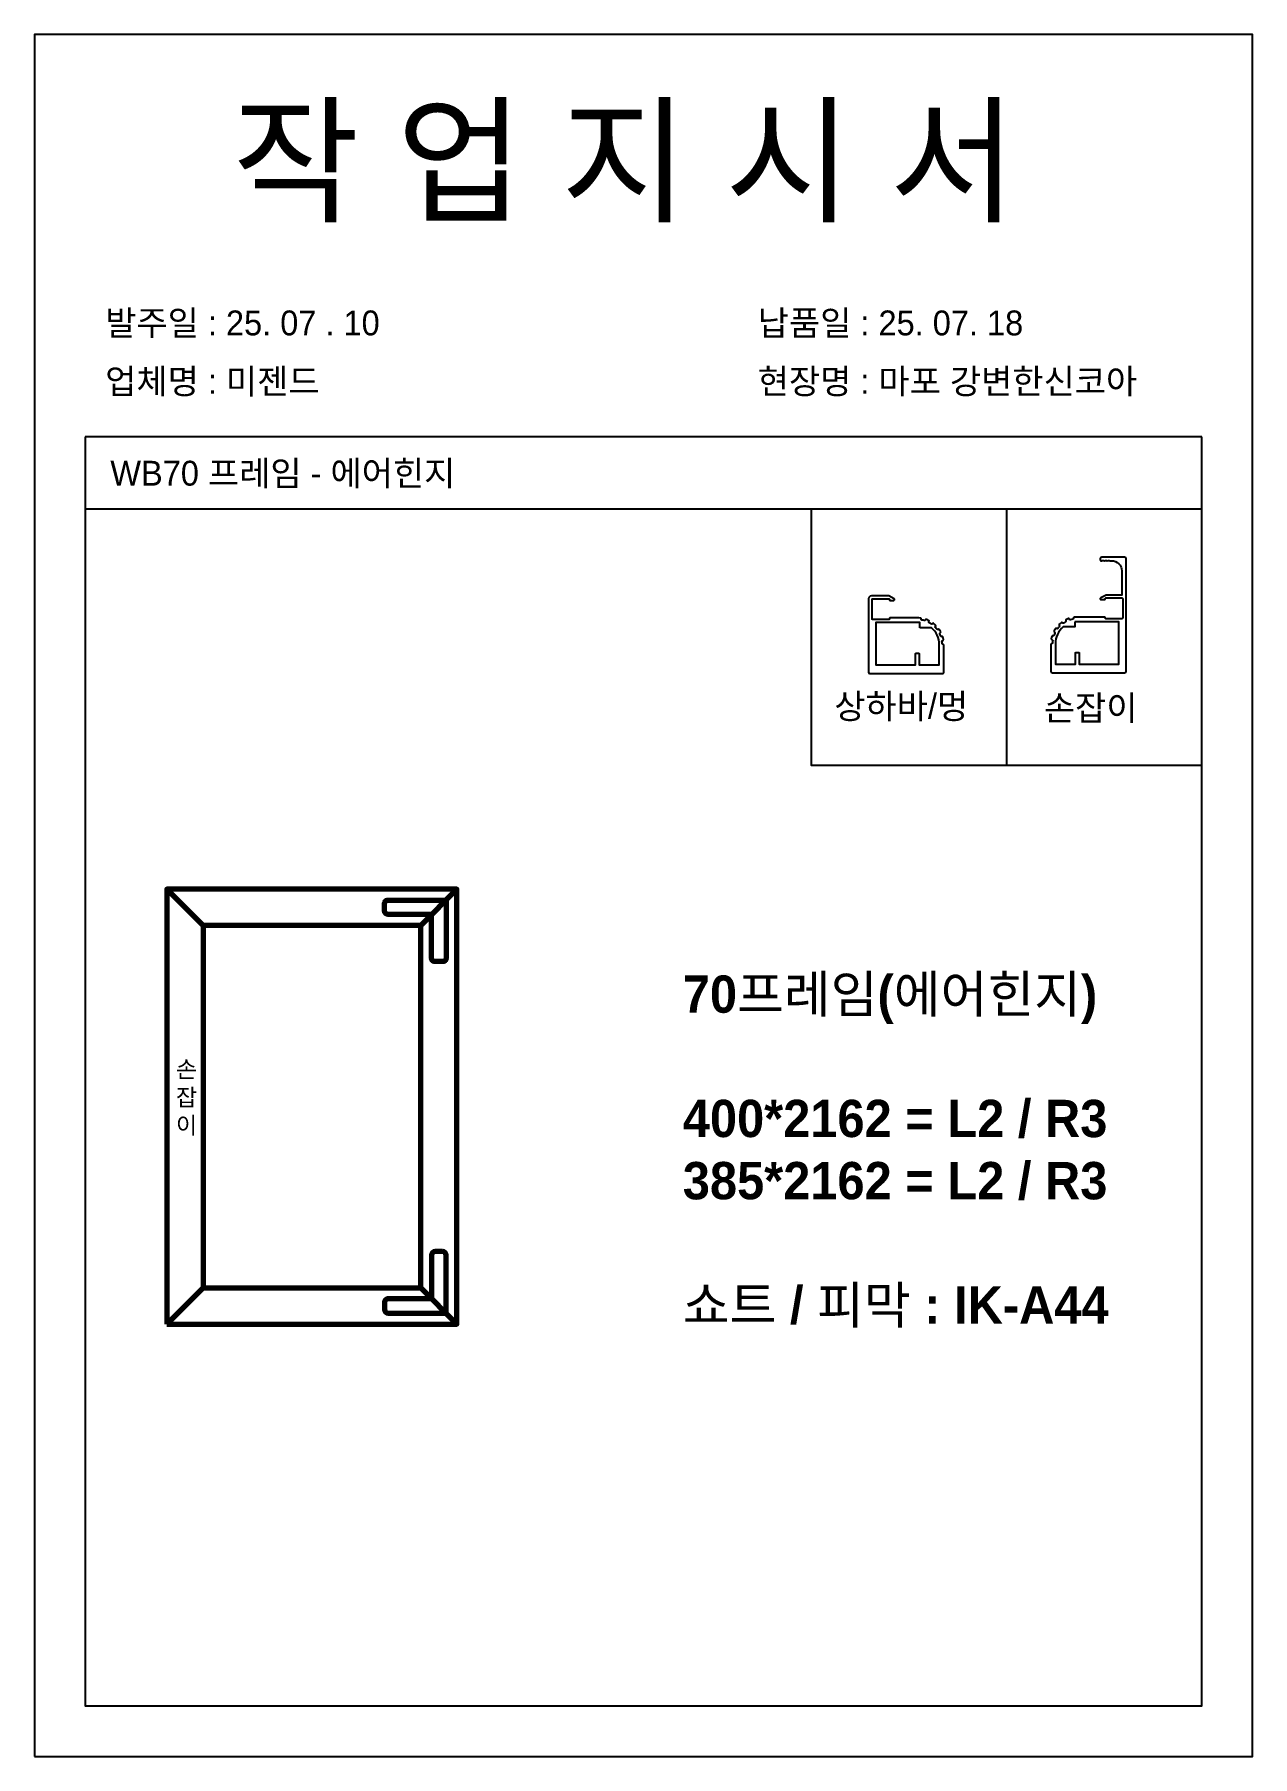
# Model space of a CAD drawing. Header units: millimetres. Extents: x -44117 to 256353, y -2095463 to 65325.
# Drawn here: x 111452 to 113132, y -189307 to -186931 of the extents above; entities that cross this region are included whole.
import ezdxf

# ---------------------------------------------------------------- set-up
doc = ezdxf.new("R2010")
doc.units = ezdxf.units.MM
doc.header["$LTSCALE"] = 10
doc.layers.add('Layer1', color=7, linetype='Continuous', lineweight=70)

msp = doc.modelspace()

# ---------------------------------------------------------------- texts
at = {"attachment_point": 1}
for s, width, heights, insert, char_height in [('{\\fGulim|b0|i0|c129|p50;작 업 지 시 서}', 3307.3198183, [-155.84554], (111725.23883, -187034.84698), 140), ('{\\fGulim|b0|i0|c129|p50;발주일 : 25. 07 . 10}', 3307.3198183, [34.50412], (111550.02947, -187311.5674), 34.3), ('{\\fGulim|b0|i0|c129|p50;납품일 : 25. 07. 18}', 3307.3198183, [-37.67976], (112450.00746, -187311.5674), 34.3), ('{\\fGulim|b0|i0|c129|p50;업체명 : 미젠드}', 3307.3198183, [33.33016], (111550.02947, -187392.22357), 34.3), ('{\\fGulim|b0|i0|c129|p50;현장명 : 마포 강변한신코아}', 3307.3198183, [-38.2735], (112450.00746, -187392.22357), 34.3), ('{\\fGulim|b0|i0|c129|p50;WB70 프레임 - 에어힌지}', 3307.3198183, [-38.22783], (111557.07168, -187518.88967), 34.3), ('{\\fGulim|b0|i0|c129|p50;상하바/멍}', 3307.3198183, [-41.60759], (112555.6, -187840.41564), 34.3), ('{\\fGulim|b0|i0|c129|p50;손잡이}', 3307.3198183, [-38.18216], (112844.67515, -187842.9024), 34.3), ('{\\fGulim|b1|i0|c129|p50;70프레임(에어힌지)\\P\\P400*2162 = L2 / R3\\P385*2162 = L2 / R3\\P\\P쇼트 / 피막 : IK-A44}', 3307.3198183, [-506.26528], (112346.61137, -188229.02718), 51.45), ('{\\fGulim|b0|i0|c129|p50;손\\P잡\\P이}', 291.2862081, [-105.28252], (111647.57437, -188346.77705), 23.205)]:
    msp.add_mtext_dynamic_manual_height_columns(s, width=width, gutter_width=12.5, heights=heights, dxfattribs=dict(at, insert=insert, char_height=char_height))

# ---------------------------------------------------------------- linework, layer by layer
for p, q in [((113062.43222, -187485.85419), (111522.43222, -187485.85419)), ((113062.43222, -187585.85419), (111522.43222, -187585.85419)), ((112793.15244, -187585.85419), (112793.15244, -187938.87275))]:
    msp.add_line(p, q)
for points in [[(111452.43222, -189306.68446), (113132.43222, -189306.68446), (113132.43222, -186930.68446), (111452.43222, -186930.68446)], [(113062.43222, -187585.85419), (112523.87266, -187585.85419), (112523.87266, -187938.87275), (113062.43222, -187938.87275)]]:
    msp.add_lwpolyline(points, close=True)
msp.add_lwpolyline([(111522.43222, -187485.85419), (111522.43222, -189236.68446), (113062.43222, -189236.68446), (113062.43222, -187485.85419)])
at = {"color": 7}
for points in [[(112931.04535, -187656.67594, 0.2301863539), (112933.14395, -187656.67594, -0.2466321039), (112935.00374, -187656.65409, 0.118515719), (112936.09465, -187656.91635), (112938.12248, -187656.91635, -0.4173893777), (112952.19324, -187670.83553), (112952.19324, -187704.12285), (112930.39087, -187704.12285), (112923.0267, -187708.1802, 0.855700792), (112923.39324, -187710.52285), (112928.19324, -187710.52285, 0.4142135624), (112929.39324, -187709.32285), (112929.39324, -187708.92285, -0.4142135624), (112930.19324, -187708.12285), (112952.19324, -187708.12285, -0.4142135624), (112953.39324, -187709.32285), (112953.39324, -187735.72285, -0.4142135624), (112952.19324, -187736.92285), (112930.19324, -187736.92285, -0.4142135624), (112929.39324, -187736.12285), (112929.39324, -187735.72285, 0.4142135624), (112928.19324, -187734.52285), (112891.00337, -187734.52285, 0.0308511276), (112886.47503, -187734.80252, 0.4241230691), (112885.43747, -187736.18112, -0.4043730092), (112884.47981, -187737.54707, 0.022416536), (112881.48203, -187738.26677, -0.4043730092), (112880.00862, -187737.48448, 0.424123069), (112878.45827, -187736.72718, 0.022416536), (112875.41127, -187737.98929, 0.4241230691), (112874.8505, -187739.62104, -0.4043730092), (112874.36181, -187741.21607, 0.022416536), (112871.73315, -187742.82691, -0.4043730092), (112870.09011, -187742.53821, 0.424123069), (112868.38162, -187742.29706, 0.022416536), (112865.87376, -187744.43897, 0.4241230691), (112865.84468, -187746.16415, -0.4043730092), (112865.8728, -187747.83212, 0.022416536), (112863.87057, -187750.17643, -0.4043730092), (112862.21874, -187750.40958, 0.424123069), (112860.51935, -187750.70819, 0.022416536), (112858.79612, -187753.52024, 0.4241230691), (112859.30157, -187755.16997, -0.4043730092), (112859.84374, -187756.74762, 0.022416536), (112858.66394, -187759.59591, -0.4043730092), (112857.165, -187760.32809, 0.4241230691), (112855.64106, -187761.13722, 0.022416536), (112854.87115, -187764.34415, 0.424123069), (112855.86165, -187765.75695, -0.4043730092), (112856.86481, -187767.08983, 0.022416536), (112856.62292, -187770.1633, -0.4043730092), (112855.4236, -187771.32285), (112855.40337, -187771.32285, 0.4142135624), (112854.20337, -187772.52285), (112854.20337, -187809.31635, 0.4142135624), (112856.20337, -187811.31635), (112956.19324, -187811.31635, 0.4142135624), (112958.19324, -187809.31635), (112958.19324, -187654.11635, 0.4142135624), (112956.19324, -187652.11635), (112924.19324, -187652.11635, 0.4142135624), (112922.19324, -187654.11635), (112922.19324, -187654.91635, 0.4142135624), (112924.19324, -187656.91635, 0.1244779229), (112925.14395, -187656.67594, -0.2466321039), (112927.00374, -187656.65409, 0.2404082058), (112929.18556, -187656.65409, -0.2466321039), (112931.04535, -187656.67594)], [(112887.39324, -187740.92285), (112887.39324, -187748.12285), (112871.35853, -187748.12285, 0.2205202393), (112860.60337, -187771.32285), (112860.60337, -187799.32285), (112888.19324, -187799.32285), (112888.19324, -187784.12285, -0.4142135624), (112888.99324, -187783.32285), (112892.59324, -187783.32285, -0.4142135624), (112893.39324, -187784.12285), (112893.39324, -187799.32285), (112948.19324, -187799.32285), (112948.19324, -187740.92285), (112887.39324, -187740.92285)], [(112887.39324, -187740.92285), (112887.39324, -187748.12285), (112871.35853, -187748.12285, 0.2205202393), (112860.60337, -187771.32285), (112860.60337, -187799.32285), (112888.19324, -187799.32285), (112888.19324, -187784.12285, -0.4142135624), (112888.99324, -187783.32285), (112892.59324, -187783.32285, -0.4142135624), (112893.39324, -187784.12285), (112893.39324, -187799.32285), (112948.19324, -187799.32285), (112948.19324, -187740.92285), (112887.39324, -187740.92285)]]:
    msp.add_lwpolyline(points, format="xyb", close=True, dxfattribs=at)
for points in [[(112604.79317, -187812.41948), (112704.78304, -187812.41948, 0.4142135624), (112706.78304, -187810.41948), (112706.78304, -187773.62598, 0.4142135624), (112705.58304, -187772.42598), (112705.56281, -187772.42598, -0.4043730092), (112704.36349, -187771.26643, 0.022416536), (112704.12161, -187768.19297, -0.4043730092), (112705.12477, -187766.86008, 0.424123069), (112706.11527, -187765.44729, 0.022416536), (112705.34535, -187762.24036, 0.424123069), (112703.82141, -187761.43123, -0.4043730092), (112702.32247, -187760.69904, 0.022416536), (112701.14267, -187757.85075, -0.4043730092), (112701.68485, -187756.27311, 0.424123069), (112702.1903, -187754.62338, 0.022416536), (112700.46707, -187751.81132, 0.424123069), (112698.76768, -187751.51272, -0.4043730092), (112697.11585, -187751.27957, 0.022416536), (112695.11362, -187748.93526, -0.4043730092), (112695.14174, -187747.26729, 0.4241230691), (112695.11266, -187745.54211, 0.022416536), (112692.60479, -187743.40019, 0.424123069), (112690.89631, -187743.64135, -0.4043730092), (112689.25327, -187743.93005, 0.022416536), (112686.62461, -187742.3192, -0.4043730092), (112686.13592, -187740.72418, 0.424123069), (112685.57515, -187739.09242, 0.022416536), (112682.52814, -187737.83031, 0.4241230691), (112680.9778, -187738.58761, -0.4043730092), (112679.50439, -187739.36991, 0.022416536), (112676.50661, -187738.65021, -0.4043730092), (112675.54895, -187737.28426, 0.424123069), (112674.51138, -187735.90566, 0.0308511276), (112669.98304, -187735.62598), (112632.79317, -187735.62598, 0.4142135624), (112631.59317, -187736.82598), (112631.59317, -187737.22598, -0.4142135624), (112630.79317, -187738.02598), (112608.79317, -187738.02598, -0.4142135624), (112607.59317, -187736.82598), (112607.59317, -187710.42598, -0.4142135624), (112608.79317, -187709.22598), (112630.79317, -187709.22598, -0.4142135624), (112631.59317, -187710.02598), (112631.59317, -187710.42598, 0.4142135624), (112632.79317, -187711.62598), (112637.59317, -187711.62598, 0.855700792), (112637.95972, -187709.28333), (112630.59555, -187705.22598), (112606.79317, -187705.22598, 0.4142135624), (112602.79317, -187709.22598), (112602.79317, -187810.41948, 0.4142135623), (112604.79317, -187812.41948)], [(112673.59317, -187749.22598), (112673.59317, -187742.02598), (112612.79317, -187742.02598), (112612.79317, -187800.42598), (112667.59317, -187800.42598), (112667.59317, -187785.22598, -0.4142135624), (112668.39317, -187784.42598), (112671.99317, -187784.42598, -0.4142135624), (112672.79317, -187785.22598), (112672.79317, -187800.42598), (112700.38304, -187800.42598), (112700.38304, -187772.42598, 0.2205202393), (112689.62789, -187749.22598), (112673.59317, -187749.22598)]]:
    msp.add_lwpolyline(points, format="xyb", close=True)
at = {"layer": 'Layer1'}
for p, q in [((111685.13405, -188159.97199), (111635.13405, -188109.97199)), ((111985.13405, -188159.97199), (112035.13405, -188109.97199)), ((112035.13405, -188109.97199), (111985.13405, -188159.97199)), ((111685.13405, -188659.97199), (111635.13405, -188709.97199)), ((112035.13405, -188709.97199), (111985.13405, -188659.97199))]:
    msp.add_line(p, q, dxfattribs=at)
for points in [[(111635.13405, -188709.97199), (112035.13405, -188709.97199), (112035.13405, -188109.97199), (111635.13405, -188109.97199)], [(111685.13405, -188659.97199), (111985.13405, -188659.97199), (111985.13405, -188159.97199), (111685.13405, -188159.97199)]]:
    msp.add_lwpolyline(points, close=True, dxfattribs=at)
for points in [[(112015.13405, -188209.97199), (112005.13405, -188209.97199, -0.4142135624), (112000.13405, -188204.97199), (112000.13405, -188144.97199), (111940.13405, -188144.97199, -0.4142135624), (111935.13405, -188139.97199), (111935.13405, -188129.97199, -0.4142135624), (111940.13405, -188124.97199), (112020.13405, -188124.97199), (112020.13405, -188204.97199, -0.4142135624)], [(112015.13405, -188609.97199), (112005.13405, -188609.97199, 0.4142135624), (112000.13405, -188614.97199), (112000.13405, -188674.97199), (111940.13405, -188674.97199, 0.4142135624), (111935.13405, -188679.97199), (111935.13405, -188689.97199, 0.4142135624), (111940.13405, -188694.97199), (112020.13405, -188694.97199), (112020.13405, -188614.97199, 0.4142135624)]]:
    msp.add_lwpolyline(points, format="xyb", close=True, dxfattribs=at)

msp.set_redraw_order([(e.dxf.handle, doc.entitydb.next_handle()) for e in msp.query("TEXT MTEXT ATTDEF DIMENSION ARC_DIMENSION")])  # texts and dimensions are drawn at this point

doc.saveas('drawing.dxf')
